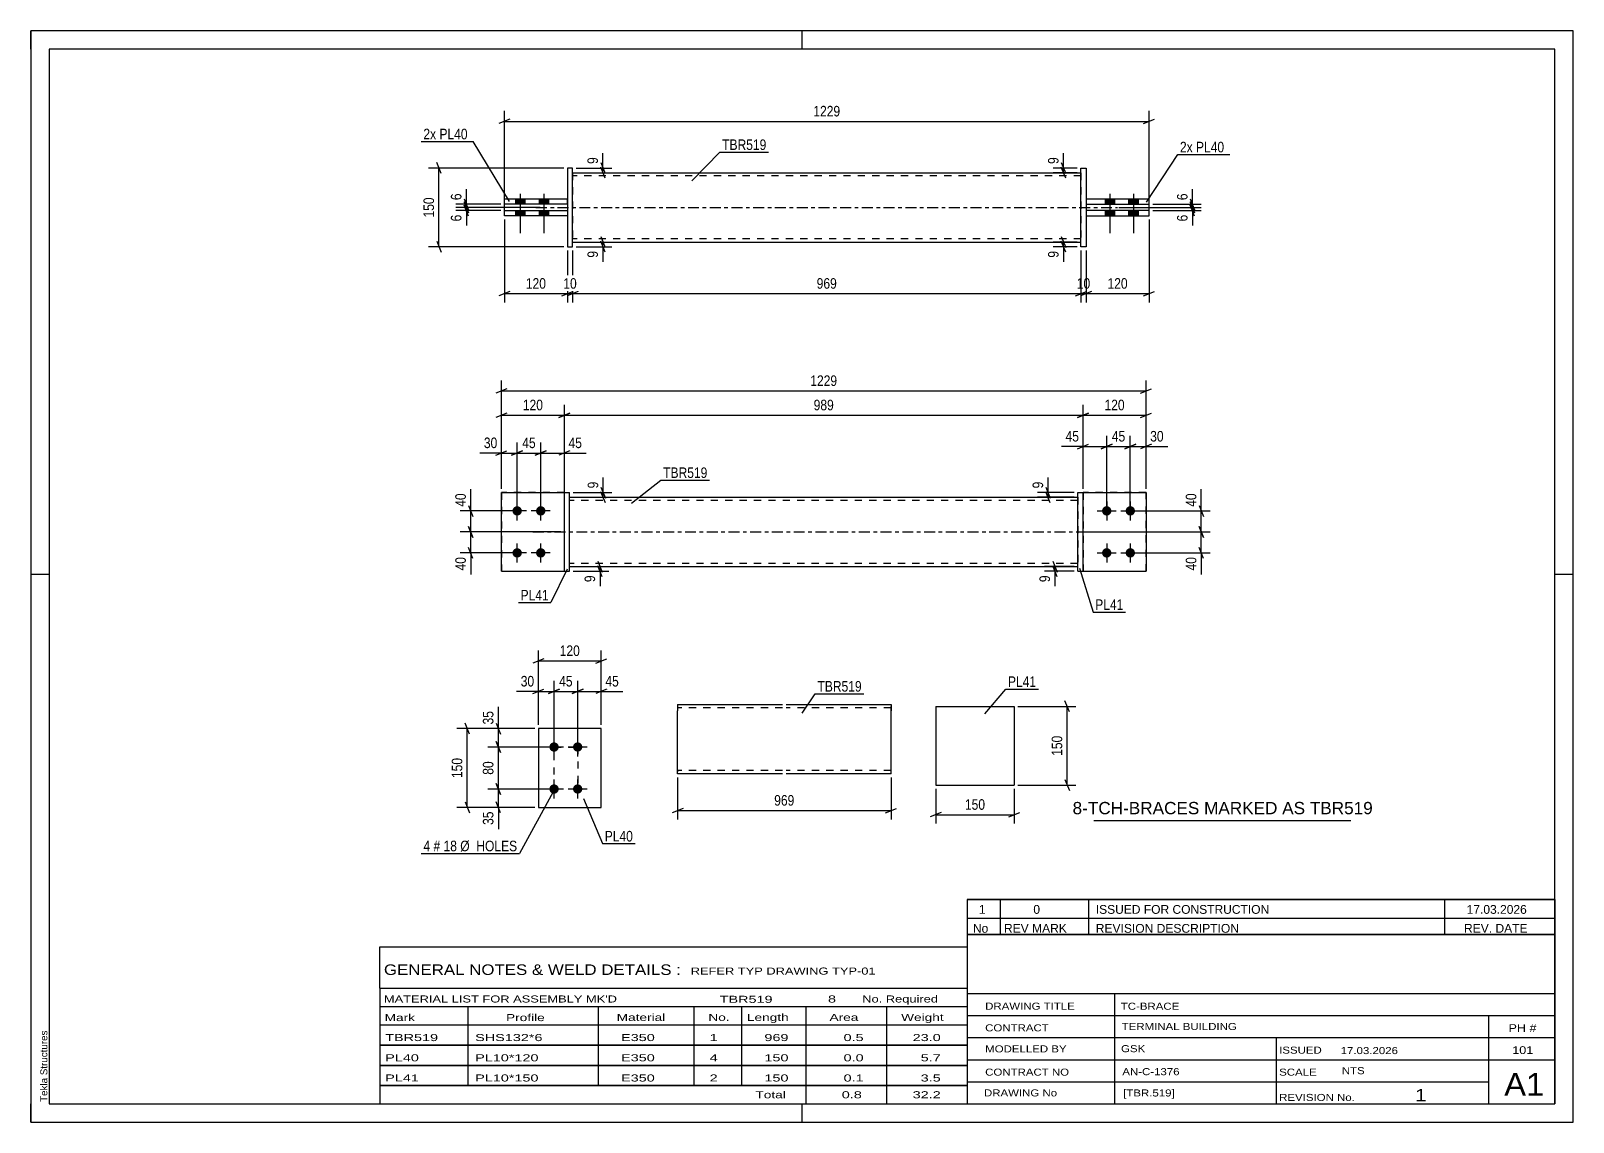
# Model space of a CAD drawing. Header units: millimetres. Extents: x 0 to 420, y 0 to 297.
import ezdxf

# ---------------------------------------------------------------- set-up
doc = ezdxf.new("R2010")
doc.units = ezdxf.units.MM
doc.linetypes.add('DXK_LINE_DOT2', pattern=[3.9198, 1.9599, -1.9599])
doc.linetypes.add('DXK_LINE_DOT3', pattern=[5.9187, 2.979, -0.9799, 0.9799, -0.9799])
doc.styles.add('Arial', font='arial.ttf', dxfattribs={"height": 0.2})
doc.styles.add('Arial Narrow', font='ARIALN.TTF', dxfattribs={"height": 0.2})

# ---------------------------------------------------------------- blocks, each defined once
blk = doc.blocks.new('Unknown-581632626-1163')
at = {"color": 5, "linetype": 'Continuous'}
for p, q in [((420, 297), (0, 297)), ((0, 297), (0, 0)), ((0, 292), (0, 297)), ((210, 292), (210, 297)), ((420, 0), (420, 297)), ((415, 292), (5, 292)), ((5, 292), (5, 5)), ((415, 5), (415, 292)), ((5, 149), (0, 149)), ((420, 149), (415, 149)), ((0, 0), (0, 5)), ((5, 5), (415, 5)), ((210, 0), (210, 5)), ((0, 0), (420, 0))]:
    blk.add_line(p, q, dxfattribs=at)
at = {"color": 174, "linetype": 'Continuous', "style": 'Arial'}
blk.add_text('Tekla Structures', height=1.9102, rotation=90, dxfattribs=at).set_placement((4.5, 5.5))
blk = doc.blocks.new('Part-581632626-1810 - 1791')
at = {"color": 2, "linetype": 'Continuous'}
for p, q in [((286.55, 171.35), (303.69, 171.35)), ((303.69, 171.35), (303.69, 149.92)), ((286.55, 149.92), (303.69, 149.92))]:
    blk.add_line(p, q, dxfattribs=at)
at = {"color": 7, "linetype": 'DXK_LINE_DOT2'}
blk.add_line((286.55, 171.35), (286.55, 149.92), dxfattribs=at)
blk = doc.blocks.new('Part-581632626-1798 - 1791')
at = {"color": 7, "linetype": 'DXK_LINE_DOT2'}
for p, q in [((303.69, 171.35), (286.55, 171.35)), ((286.55, 171.35), (286.55, 149.92)), ((303.69, 149.92), (303.69, 171.35)), ((286.55, 149.92), (303.69, 149.92))]:
    blk.add_line(p, q, dxfattribs=at)
blk = doc.blocks.new('Part-581632626-1815 - 1791')
at = {"color": 2, "linetype": 'Continuous'}
for p, q in [((145.29, 149.92), (145.29, 171.35)), ((145.29, 171.35), (146.72, 171.35)), ((146.72, 149.92), (146.72, 171.35)), ((145.29, 149.92), (146.72, 149.92))]:
    blk.add_line(p, q, dxfattribs=at)
blk = doc.blocks.new('Bolt-581632626-1799 - 1791')
at = {"linetype": 'Continuous'}
for points in [[(132.43, 165.07, -1), (132.43, 167.64, -1)], [(138.86, 165.07, -1), (138.86, 167.64, -1)], [(132.43, 153.64, -1), (132.43, 156.21, -1)], [(138.86, 153.64, -1), (138.86, 156.21, -1)]]:
    blk.add_hatch(color=1, dxfattribs=at).paths.add_polyline_path(points)
at = {"color": 1, "linetype": 'Continuous'}
for p, q in [((132.43, 163.78), (132.43, 168.92)), ((138.86, 163.78), (138.86, 168.92)), ((135.01, 166.35), (129.86, 166.35)), ((141.43, 166.35), (136.29, 166.35)), ((132.43, 152.35), (132.43, 157.5)), ((138.86, 152.35), (138.86, 157.5)), ((135.01, 154.92), (129.86, 154.92)), ((141.43, 154.92), (136.29, 154.92))]:
    blk.add_line(p, q, dxfattribs=at)
blk = doc.blocks.new('Bolt-581632626-1800 - 1791')
at = {"linetype": 'Continuous'}
for points in [[(292.98, 167.64, -1), (292.98, 165.07, -1)], [(299.41, 167.64, -1), (299.41, 165.07, -1)], [(292.98, 156.21, -1), (292.98, 153.64, -1)], [(299.41, 156.21, -1), (299.41, 153.64, -1)]]:
    blk.add_hatch(color=1, dxfattribs=at).paths.add_polyline_path(points)
at = {"color": 1, "linetype": 'Continuous'}
for p, q in [((292.98, 168.92), (292.98, 163.78)), ((299.41, 168.92), (299.41, 163.78)), ((290.41, 166.35), (295.55, 166.35)), ((296.84, 166.35), (301.98, 166.35)), ((292.98, 157.5), (292.98, 152.35)), ((299.41, 157.5), (299.41, 152.35)), ((290.41, 154.92), (295.55, 154.92)), ((296.84, 154.92), (301.98, 154.92))]:
    blk.add_line(p, q, dxfattribs=at)
blk = doc.blocks.new('Part-581632626-1805 - 1791')
at = {"color": 2, "linetype": 'Continuous'}
for p, q in [((146.72, 170.07), (285.12, 170.07)), ((146.72, 151.21), (285.12, 151.21))]:
    blk.add_line(p, q, dxfattribs=at)
at = {"color": 7, "linetype": 'DXK_LINE_DOT2'}
for p, q in [((146.72, 151.21), (146.72, 170.07)), ((285.12, 169.21), (146.72, 169.21)), ((285.12, 170.07), (285.12, 151.21)), ((285.12, 152.07), (146.72, 152.07))]:
    blk.add_line(p, q, dxfattribs=at)
at = {"color": 7, "linetype": 'DXK_LINE_DOT3'}
blk.add_line((136.72, 160.64), (295.12, 160.64), dxfattribs=at)
blk = doc.blocks.new('Part-581632626-1820 - 1791')
at = {"color": 7, "linetype": 'DXK_LINE_DOT2'}
for p, q in [((145.29, 171.35), (128.15, 171.35)), ((128.15, 171.35), (128.15, 149.92)), ((145.29, 149.92), (145.29, 171.35)), ((128.15, 149.92), (145.29, 149.92))]:
    blk.add_line(p, q, dxfattribs=at)
blk = doc.blocks.new('Part-581632626-1825 - 1791')
at = {"color": 2, "linetype": 'Continuous'}
for p, q in [((128.15, 149.92), (128.15, 171.35)), ((128.15, 171.35), (145.29, 171.35)), ((128.15, 149.92), (145.29, 149.92))]:
    blk.add_line(p, q, dxfattribs=at)
at = {"color": 7, "linetype": 'DXK_LINE_DOT2'}
blk.add_line((145.29, 149.92), (145.29, 171.35), dxfattribs=at)
blk = doc.blocks.new('Part-581632626-1830 - 1791')
at = {"color": 2, "linetype": 'Continuous'}
for p, q in [((285.12, 149.92), (285.12, 171.35)), ((285.12, 171.35), (286.55, 171.35)), ((286.55, 149.92), (286.55, 171.35)), ((285.12, 149.92), (286.55, 149.92))]:
    blk.add_line(p, q, dxfattribs=at)
blk = doc.blocks.new('Part-581632626-2156 - 2128')
at = {"color": 2, "linetype": 'Continuous'}
for p, q in [((147.54, 258.37), (285.95, 258.37)), ((147.54, 239.51), (285.95, 239.51))]:
    blk.add_line(p, q, dxfattribs=at)
at = {"color": 7, "linetype": 'DXK_LINE_DOT2'}
for p, q in [((147.54, 258.37), (147.54, 239.51)), ((285.95, 257.51), (147.54, 257.51)), ((285.95, 258.37), (285.95, 239.51)), ((285.95, 240.37), (147.54, 240.37))]:
    blk.add_line(p, q, dxfattribs=at)
at = {"color": 7, "linetype": 'DXK_LINE_DOT3'}
blk.add_line((137.54, 248.94), (295.95, 248.94), dxfattribs=at)
blk = doc.blocks.new('Part-581632626-2140 - 2128')
at = {"color": 2, "linetype": 'Continuous'}
for p, q in [((147.54, 259.66), (146.12, 259.66)), ((146.12, 259.66), (146.12, 238.23)), ((147.54, 238.23), (147.54, 259.66)), ((146.12, 238.23), (147.54, 238.23))]:
    blk.add_line(p, q, dxfattribs=at)
blk = doc.blocks.new('Part-581632626-2150 - 2128')
at = {"color": 2, "linetype": 'Continuous'}
for p, q in [((128.97, 248.08), (146.12, 248.08)), ((128.97, 246.65), (128.97, 248.08)), ((146.12, 248.08), (146.12, 246.65)), ((146.12, 246.65), (128.97, 246.65))]:
    blk.add_line(p, q, dxfattribs=at)
blk = doc.blocks.new('Part-581632626-2134 - 2128')
at = {"color": 2, "linetype": 'Continuous'}
for p, q in [((304.52, 248.08), (287.38, 248.08)), ((287.38, 248.08), (287.38, 246.66)), ((304.52, 246.66), (304.52, 248.08)), ((287.38, 246.66), (304.52, 246.66))]:
    blk.add_line(p, q, dxfattribs=at)
blk = doc.blocks.new('Part-581632626-2139 - 2128')
at = {"color": 2, "linetype": 'Continuous'}
for p, q in [((304.52, 251.23), (287.38, 251.23)), ((287.38, 251.23), (287.38, 249.8)), ((287.38, 249.8), (304.52, 249.8)), ((304.52, 249.8), (304.52, 251.23))]:
    blk.add_line(p, q, dxfattribs=at)
blk = doc.blocks.new('Part-581632626-2145 - 2128')
at = {"color": 2, "linetype": 'Continuous'}
for p, q in [((146.12, 251.23), (128.97, 251.23)), ((128.97, 249.8), (128.97, 251.23)), ((146.12, 249.8), (128.97, 249.8)), ((146.12, 249.8), (146.12, 251.23))]:
    blk.add_line(p, q, dxfattribs=at)
blk = doc.blocks.new('Part-581632626-2151 - 2128')
at = {"color": 2, "linetype": 'Continuous'}
for p, q in [((285.95, 238.23), (285.95, 259.66)), ((285.95, 259.66), (287.38, 259.66)), ((287.38, 259.66), (287.38, 238.23)), ((287.38, 238.23), (285.95, 238.23))]:
    blk.add_line(p, q, dxfattribs=at)
blk = doc.blocks.new('Bolt-581632626-2157 - 2128')
at = {"linetype": 'Continuous'}
for points in [[(295.09, 251.23), (292.52, 251.23), (292.52, 249.8), (295.09, 249.8)], [(295.09, 251.23), (292.52, 251.23), (292.52, 249.8), (295.09, 249.8)], [(295.09, 248.08), (292.52, 248.08), (292.52, 246.66), (295.09, 246.66)], [(295.09, 248.08), (292.52, 248.08), (292.52, 246.66), (295.09, 246.66)], [(301.52, 251.23), (298.95, 251.23), (298.95, 249.8), (301.52, 249.8)], [(301.52, 251.23), (298.95, 251.23), (298.95, 249.8), (301.52, 249.8)], [(301.52, 248.08), (298.95, 248.08), (298.95, 246.66), (301.52, 246.66)], [(301.52, 248.08), (298.95, 248.08), (298.95, 246.66), (301.52, 246.66)]]:
    blk.add_hatch(color=1, dxfattribs=at).paths.add_polyline_path(points)
at = {"color": 1, "linetype": 'Continuous'}
for p, q in [((293.8, 252.66), (293.8, 241.94)), ((293.8, 252.66), (293.8, 241.94)), ((300.23, 252.66), (300.23, 241.94)), ((300.23, 252.66), (300.23, 241.94)), ((292.52, 251.23), (292.52, 249.8)), ((292.52, 251.23), (292.52, 249.8)), ((292.52, 248.08), (292.52, 246.66)), ((292.52, 248.08), (292.52, 246.66)), ((295.09, 251.23), (295.09, 249.8)), ((295.09, 251.23), (295.09, 249.8)), ((295.09, 248.08), (295.09, 246.66)), ((295.09, 248.08), (295.09, 246.66)), ((298.95, 251.23), (298.95, 249.8)), ((298.95, 251.23), (298.95, 249.8)), ((298.95, 248.08), (298.95, 246.66)), ((298.95, 248.08), (298.95, 246.66)), ((301.52, 251.23), (301.52, 249.8)), ((301.52, 251.23), (301.52, 249.8)), ((301.52, 248.08), (301.52, 246.66)), ((301.52, 248.08), (301.52, 246.66))]:
    blk.add_line(p, q, dxfattribs=at)
blk = doc.blocks.new('Bolt-581632626-2158 - 2128')
at = {"linetype": 'Continuous'}
for points in [[(131.97, 249.8), (134.54, 249.8), (134.54, 251.23), (131.97, 251.23)], [(131.97, 249.8), (134.54, 249.8), (134.54, 251.23), (131.97, 251.23)], [(131.97, 246.65), (134.54, 246.65), (134.54, 248.08), (131.97, 248.08)], [(131.97, 246.65), (134.54, 246.65), (134.54, 248.08), (131.97, 248.08)], [(138.4, 249.8), (140.97, 249.8), (140.97, 251.23), (138.4, 251.23)], [(138.4, 249.8), (140.97, 249.8), (140.97, 251.23), (138.4, 251.23)], [(138.4, 246.65), (140.97, 246.65), (140.97, 248.08), (138.4, 248.08)], [(138.4, 246.65), (140.97, 246.65), (140.97, 248.08), (138.4, 248.08)]]:
    blk.add_hatch(color=1, dxfattribs=at).paths.add_polyline_path(points)
at = {"color": 1, "linetype": 'Continuous'}
for p, q in [((133.26, 252.65), (133.26, 241.94)), ((133.26, 252.65), (133.26, 241.94)), ((139.69, 252.65), (139.69, 241.94)), ((139.69, 252.65), (139.69, 241.94)), ((131.97, 251.23), (131.97, 249.8)), ((131.97, 251.23), (131.97, 249.8)), ((131.97, 248.08), (131.97, 246.65)), ((131.97, 248.08), (131.97, 246.65)), ((134.54, 251.23), (134.54, 249.8)), ((134.54, 251.23), (134.54, 249.8)), ((134.54, 248.08), (134.54, 246.65)), ((134.54, 248.08), (134.54, 246.65)), ((138.4, 251.23), (138.4, 249.8)), ((138.4, 251.23), (138.4, 249.8)), ((138.4, 248.08), (138.4, 246.65)), ((138.4, 248.08), (138.4, 246.65)), ((140.97, 251.23), (140.97, 249.8)), ((140.97, 251.23), (140.97, 249.8)), ((140.97, 248.08), (140.97, 246.65)), ((140.97, 248.08), (140.97, 246.65))]:
    blk.add_line(p, q, dxfattribs=at)
blk = doc.blocks.new('Bolt-581632626-1444 - 1410')
at = {"linetype": 'Continuous'}
for points in [[(142.48, 100.81, -1), (142.48, 103.38, -1)], [(148.91, 100.81, -1), (148.91, 103.38, -1)], [(142.48, 89.38, -1), (142.48, 91.95, -1)], [(148.91, 89.38, -1), (148.91, 91.95, -1)]]:
    blk.add_hatch(color=1, dxfattribs=at).paths.add_polyline_path(points)
at = {"color": 1, "linetype": 'Continuous'}
for p, q in [((145.05, 102.09), (139.91, 102.09)), ((142.48, 99.52), (142.48, 104.66)), ((151.48, 102.09), (146.34, 102.09)), ((148.91, 99.52), (148.91, 104.66)), ((142.48, 88.09), (142.48, 93.24)), ((148.91, 88.09), (148.91, 93.24)), ((145.05, 90.66), (139.91, 90.66)), ((151.48, 90.66), (146.34, 90.66))]:
    blk.add_line(p, q, dxfattribs=at)
blk = doc.blocks.new('Part-581632626-1459 - 1410')
at = {"color": 2, "linetype": 'Continuous'}
for p, q in [((155.34, 107.09), (138.2, 107.09)), ((138.2, 107.09), (138.2, 85.66)), ((155.34, 85.66), (155.34, 107.09)), ((138.2, 85.66), (155.34, 85.66))]:
    blk.add_line(p, q, dxfattribs=at)
blk = doc.blocks.new('Part-581632626-1390 - 1374')
at = {"color": 2, "linetype": 'Continuous'}
for p, q in [((246.4, 113.15), (246.4, 91.72)), ((246.4, 113.15), (267.82, 113.15)), ((267.82, 113.15), (267.82, 91.72)), ((246.4, 91.72), (267.82, 91.72))]:
    blk.add_line(p, q, dxfattribs=at)
blk = doc.blocks.new('Part-581632626-1273 - 1255')
at = {"color": 2, "linetype": 'Continuous'}
for p, q in [((176.1, 113.66), (176.1, 111.95)), ((176.1, 113.66), (204.67, 113.66)), ((205.67, 113.66), (234.24, 113.66)), ((234.24, 113.66), (234.24, 113.53)), ((234.24, 113.53), (234.24, 111.95)), ((176.1, 95.86), (176.1, 111.95)), ((234.24, 94.8), (234.24, 111.95)), ((176.1, 94.93), (176.1, 95.86)), ((176.1, 94.8), (176.1, 94.93)), ((204.67, 94.8), (176.1, 94.8)), ((234.24, 94.8), (205.67, 94.8))]:
    blk.add_line(p, q, dxfattribs=at)
at = {"color": 7, "linetype": 'DXK_LINE_DOT2'}
for p, q in [((204.67, 112.8), (176.1, 112.8)), ((234.24, 112.8), (205.67, 112.8)), ((234.24, 111.95), (234.24, 113.16)), ((176.1, 95.86), (176.1, 95.3)), ((176.1, 95.66), (176.1, 95.72)), ((204.67, 95.66), (176.1, 95.66)), ((234.24, 95.66), (205.67, 95.66)), ((234.24, 95.66), (234.24, 95.72))]:
    blk.add_line(p, q, dxfattribs=at)
blk = doc.blocks.new('Rectangle-581632626-1568 - 1410')
at = {"color": 1, "linetype": 'DXK_LINE_DOT2'}
blk.add_lwpolyline([(142.48, 102.09), (148.91, 102.09), (148.91, 90.66), (142.48, 90.66), (142.48, 102.09)], close=True, dxfattribs=at)
blk = doc.blocks.new('StraightDimension-581632626-1869 - 1791')
at = {"color": 7, "linetype": 'Continuous'}
for p, q in [((144.29, 160.64), (116.95, 160.64)), ((119.2, 162.14), (120.4, 159.14)), ((119.8, 154.92), (119.8, 160.64)), ((120.4, 153.42), (119.2, 156.42)), ((131.43, 154.92), (116.95, 154.92))]:
    blk.add_line(p, q, dxfattribs=at)
at = {"color": 0}
blk.add_wipeout([(119.05, 154.4), (114.85, 154.4), (114.85, 149.54), (119.05, 149.54)], dxfattribs=at)
at = {"color": 7, "linetype": 'Continuous'}
blk.add_line((119.8, 154.92), (119.8, 149.02), dxfattribs=at)
blk.add_line((119.8, 154.92), (119.8, 149.02), dxfattribs=at)
at = {"color": 3, "style": 'Arial Narrow'}
blk.add_text('40', height=2.863, rotation=90.0002, dxfattribs=at).set_placement((118.45, 150.14))
blk = doc.blocks.new('StraightDimension-581632626-2059 - 1791')
at = {"color": 7, "linetype": 'Continuous'}
for p, q in [((292.98, 167.35), (292.98, 186.74)), ((299.41, 167.35), (299.41, 186.74)), ((291.48, 183.29), (294.48, 184.49)), ((292.98, 183.89), (299.41, 183.89)), ((300.91, 184.49), (297.91, 183.29))]:
    blk.add_line(p, q, dxfattribs=at)
at = {"color": 0}
blk.add_wipeout([(298.62, 184.64), (298.62, 188.84), (293.77, 188.84), (293.77, 184.64)], dxfattribs=at)
at = {"color": 3, "style": 'Arial Narrow'}
blk.add_text('45', height=2.863, dxfattribs=at).set_placement((294.37, 185.24))
blk = doc.blocks.new('StraightDimension-581632626-2089 - 1791')
at = {"color": 7, "linetype": 'Continuous'}
for p, q in [((155.25, 172.85), (156.45, 169.85)), ((147.72, 171.35), (158.25, 171.35)), ((147.72, 170.07), (158.25, 170.07)), ((156.45, 168.57), (155.25, 171.57)), ((155.85, 170.07), (155.85, 171.35))]:
    blk.add_line(p, q, dxfattribs=at)
at = {"color": 0}
blk.add_wipeout([(155.1, 174.91), (150.9, 174.91), (150.9, 171.88), (155.1, 171.88)], dxfattribs=at)
at = {"color": 7, "linetype": 'Continuous'}
blk.add_line((155.85, 171.35), (155.85, 175.43), dxfattribs=at)
blk.add_line((155.85, 171.35), (155.85, 175.43), dxfattribs=at)
at = {"color": 3, "style": 'Arial Narrow'}
blk.add_text('9', height=2.86, rotation=90.0002, dxfattribs=at).set_placement((154.5, 172.48))
blk = doc.blocks.new('StraightDimension-581632626-1842 - 1791')
at = {"color": 7, "linetype": 'Continuous'}
for p, q in [((276.4, 172.85), (277.6, 169.85)), ((284.12, 171.35), (274.15, 171.35)), ((284.12, 170.07), (274.15, 170.07)), ((277.6, 168.57), (276.4, 171.57)), ((277, 170.07), (277, 171.35))]:
    blk.add_line(p, q, dxfattribs=at)
at = {"color": 0}
blk.add_wipeout([(276.25, 174.91), (272.05, 174.91), (272.05, 171.88), (276.25, 171.88)], dxfattribs=at)
at = {"color": 7, "linetype": 'Continuous'}
blk.add_line((277, 171.35), (277, 175.43), dxfattribs=at)
blk.add_line((277, 171.35), (277, 175.43), dxfattribs=at)
at = {"color": 3, "style": 'Arial Narrow'}
blk.add_text('9', height=2.86, rotation=90.0002, dxfattribs=at).set_placement((275.65, 172.48))
blk = doc.blocks.new('StraightDimension-581632626-2043 - 1791')
at = {"color": 7, "linetype": 'Continuous'}
for p, q in [((286.55, 172.35), (286.55, 186.74)), ((292.98, 167.35), (292.98, 186.74)), ((285.05, 183.29), (288.05, 184.49)), ((286.55, 183.89), (292.98, 183.89)), ((294.48, 184.49), (291.48, 183.29))]:
    blk.add_line(p, q, dxfattribs=at)
at = {"color": 0}
blk.add_wipeout([(286.03, 184.64), (286.03, 188.84), (281.17, 188.84), (281.17, 184.64)], dxfattribs=at)
at = {"color": 7, "linetype": 'Continuous'}
blk.add_line((286.55, 183.89), (280.64, 183.89), dxfattribs=at)
blk.add_line((286.55, 183.89), (280.64, 183.89), dxfattribs=at)
at = {"color": 3, "style": 'Arial Narrow'}
blk.add_text('45', height=2.863, dxfattribs=at).set_placement((281.77, 185.24))
blk = doc.blocks.new('StraightDimension-581632626-1851 - 1791')
at = {"color": 7, "linetype": 'Continuous'}
for p, q in [((284.12, 151.21), (276.02, 151.21)), ((278.27, 152.71), (279.47, 149.71)), ((279.47, 148.42), (278.27, 151.42)), ((278.87, 149.92), (278.87, 151.21)), ((284.12, 149.92), (276.02, 149.92))]:
    blk.add_line(p, q, dxfattribs=at)
at = {"color": 0}
blk.add_wipeout([(278.12, 149.4), (273.92, 149.4), (273.92, 146.37), (278.12, 146.37)], dxfattribs=at)
at = {"color": 7, "linetype": 'Continuous'}
blk.add_line((278.87, 149.92), (278.87, 145.85), dxfattribs=at)
blk.add_line((278.87, 149.92), (278.87, 145.85), dxfattribs=at)
at = {"color": 3, "style": 'Arial Narrow'}
blk.add_text('9', height=2.86, rotation=90.0002, dxfattribs=at).set_placement((277.52, 146.97))
blk = doc.blocks.new('StraightDimension-581632626-1924 - 1791')
at = {"color": 7, "linetype": 'Continuous'}
for p, q in [((132.43, 167.35), (132.43, 184.95)), ((138.86, 167.35), (138.86, 184.95)), ((130.93, 181.5), (133.93, 182.7)), ((132.43, 182.1), (138.86, 182.1)), ((140.36, 182.7), (137.36, 181.5))]:
    blk.add_line(p, q, dxfattribs=at)
at = {"color": 0}
blk.add_wipeout([(138.08, 182.85), (138.08, 187.05), (133.22, 187.05), (133.22, 182.85)], dxfattribs=at)
at = {"color": 3, "style": 'Arial Narrow'}
blk.add_text('45', height=2.863, dxfattribs=at).set_placement((133.82, 183.45))
blk = doc.blocks.new('StraightDimension-581632626-1860 - 1791')
at = {"color": 7, "linetype": 'Continuous'}
for p, q in [((147.72, 151.21), (157.4, 151.21)), ((154.4, 152.71), (155.6, 149.71)), ((155.6, 148.42), (154.4, 151.42)), ((155, 149.92), (155, 151.21)), ((147.72, 149.92), (157.4, 149.92))]:
    blk.add_line(p, q, dxfattribs=at)
at = {"color": 0}
blk.add_wipeout([(154.25, 149.4), (150.05, 149.4), (150.05, 146.37), (154.25, 146.37)], dxfattribs=at)
at = {"color": 7, "linetype": 'Continuous'}
blk.add_line((155, 149.92), (155, 145.85), dxfattribs=at)
blk.add_line((155, 149.92), (155, 145.85), dxfattribs=at)
at = {"color": 3, "style": 'Arial Narrow'}
blk.add_text('9', height=2.86, rotation=90.0002, dxfattribs=at).set_placement((153.65, 146.97))
blk = doc.blocks.new('StraightDimension-581632626-1878 - 1791')
at = {"color": 7, "linetype": 'Continuous'}
for p, q in [((131.43, 166.35), (116.95, 166.35)), ((119.2, 167.85), (120.4, 164.85)), ((119.8, 160.64), (119.8, 166.35)), ((144.29, 160.64), (116.95, 160.64)), ((120.4, 159.14), (119.2, 162.14))]:
    blk.add_line(p, q, dxfattribs=at)
at = {"color": 0}
blk.add_wipeout([(119.05, 171.73), (114.85, 171.73), (114.85, 166.88), (119.05, 166.88)], dxfattribs=at)
at = {"color": 7, "linetype": 'Continuous'}
blk.add_line((119.8, 166.35), (119.8, 172.26), dxfattribs=at)
blk.add_line((119.8, 166.35), (119.8, 172.26), dxfattribs=at)
at = {"color": 3, "style": 'Arial Narrow'}
blk.add_text('40', height=2.863, rotation=90.0002, dxfattribs=at).set_placement((118.45, 167.48))
blk = doc.blocks.new('StraightDimension-581632626-1908 - 1791')
at = {"color": 7, "linetype": 'Continuous'}
for p, q in [((138.86, 167.35), (138.86, 184.95)), ((145.29, 172.35), (145.29, 184.95)), ((137.36, 181.5), (140.36, 182.7)), ((138.86, 182.1), (145.29, 182.1)), ((146.79, 182.7), (143.79, 181.5))]:
    blk.add_line(p, q, dxfattribs=at)
at = {"color": 0}
blk.add_wipeout([(150.67, 182.85), (150.67, 187.05), (145.82, 187.05), (145.82, 182.85)], dxfattribs=at)
at = {"color": 7, "linetype": 'Continuous'}
blk.add_line((145.29, 182.1), (151.2, 182.1), dxfattribs=at)
blk.add_line((145.29, 182.1), (151.2, 182.1), dxfattribs=at)
at = {"color": 3, "style": 'Arial Narrow'}
blk.add_text('45', height=2.863, dxfattribs=at).set_placement((146.42, 183.45))
blk = doc.blocks.new('StraightDimension-581632626-1937 - 1791')
at = {"color": 7, "linetype": 'Continuous'}
for p, q in [((128.15, 172.35), (128.15, 184.95)), ((132.43, 167.35), (132.43, 184.95)), ((126.65, 181.5), (129.65, 182.7)), ((128.15, 182.1), (132.43, 182.1)), ((133.93, 182.7), (130.93, 181.5))]:
    blk.add_line(p, q, dxfattribs=at)
at = {"color": 0}
blk.add_wipeout([(127.62, 182.85), (127.62, 187.05), (122.77, 187.05), (122.77, 182.85)], dxfattribs=at)
at = {"color": 7, "linetype": 'Continuous'}
blk.add_line((128.15, 182.1), (122.24, 182.1), dxfattribs=at)
blk.add_line((128.15, 182.1), (122.24, 182.1), dxfattribs=at)
at = {"color": 3, "style": 'Arial Narrow'}
blk.add_text('30', height=2.863, dxfattribs=at).set_placement((123.37, 183.45))
blk = doc.blocks.new('StraightDimension-581632626-2004 - 1791')
at = {"color": 7, "linetype": 'Continuous'}
for p, q in [((300.41, 166.35), (321.13, 166.35)), ((318.13, 167.85), (319.33, 164.85)), ((318.73, 160.64), (318.73, 166.35)), ((287.55, 160.64), (321.13, 160.64)), ((319.33, 159.14), (318.13, 162.14))]:
    blk.add_line(p, q, dxfattribs=at)
at = {"color": 0}
blk.add_wipeout([(317.98, 171.73), (313.78, 171.73), (313.78, 166.88), (317.98, 166.88)], dxfattribs=at)
at = {"color": 7, "linetype": 'Continuous'}
blk.add_line((318.73, 166.35), (318.73, 172.26), dxfattribs=at)
blk.add_line((318.73, 166.35), (318.73, 172.26), dxfattribs=at)
at = {"color": 3, "style": 'Arial Narrow'}
blk.add_text('40', height=2.863, rotation=90.0002, dxfattribs=at).set_placement((317.38, 167.48))
blk = doc.blocks.new('StraightDimension-581632626-2072 - 1791')
at = {"color": 7, "linetype": 'Continuous'}
for p, q in [((299.41, 167.35), (299.41, 186.74)), ((303.69, 172.35), (303.69, 186.74)), ((297.91, 183.29), (300.91, 184.49)), ((299.41, 183.89), (303.69, 183.89)), ((305.19, 184.49), (302.19, 183.29))]:
    blk.add_line(p, q, dxfattribs=at)
at = {"color": 0}
blk.add_wipeout([(309.07, 184.64), (309.07, 188.84), (304.22, 188.84), (304.22, 184.64)], dxfattribs=at)
at = {"color": 7, "linetype": 'Continuous'}
blk.add_line((303.69, 183.89), (309.6, 183.89), dxfattribs=at)
blk.add_line((303.69, 183.89), (309.6, 183.89), dxfattribs=at)
at = {"color": 3, "style": 'Arial Narrow'}
blk.add_text('30', height=2.863, dxfattribs=at).set_placement((304.82, 185.24))
blk = doc.blocks.new('StraightDimension-581632626-2013 - 1791')
at = {"color": 7, "linetype": 'Continuous'}
for p, q in [((287.55, 160.64), (321.13, 160.64)), ((318.13, 162.14), (319.33, 159.14)), ((318.73, 154.92), (318.73, 160.64)), ((319.33, 153.42), (318.13, 156.42)), ((300.41, 154.92), (321.13, 154.92))]:
    blk.add_line(p, q, dxfattribs=at)
at = {"color": 0}
blk.add_wipeout([(317.98, 154.4), (313.78, 154.4), (313.78, 149.54), (317.98, 149.54)], dxfattribs=at)
at = {"color": 7, "linetype": 'Continuous'}
blk.add_line((318.73, 154.92), (318.73, 149.02), dxfattribs=at)
blk.add_line((318.73, 154.92), (318.73, 149.02), dxfattribs=at)
at = {"color": 3, "style": 'Arial Narrow'}
blk.add_text('40', height=2.863, rotation=90.0002, dxfattribs=at).set_placement((317.38, 150.14))
blk = doc.blocks.new('StraightDimension-581632626-2023 - 1791')
at = {"color": 7, "linetype": 'Continuous'}
for p, q in [((128.15, 172.35), (128.15, 201.86)), ((303.69, 172.35), (303.69, 201.86)), ((129.65, 199.61), (126.65, 198.41)), ((128.15, 199.01), (303.69, 199.01)), ((302.19, 198.41), (305.19, 199.61))]:
    blk.add_line(p, q, dxfattribs=at)
at = {"color": 0}
blk.add_wipeout([(220.18, 199.76), (220.18, 203.96), (211.66, 203.96), (211.66, 199.76)], dxfattribs=at)
at = {"color": 3, "style": 'Arial Narrow'}
blk.add_text('1229', height=2.863, dxfattribs=at).set_placement((212.26, 200.36))
blk = doc.blocks.new('StraightDimension-581632626-3384 - 1791')
at = {"color": 7, "linetype": 'Continuous'}
for p, q in [((286.55, 172.35), (286.55, 195.24)), ((303.69, 172.35), (303.69, 195.24)), ((288.05, 192.99), (285.05, 191.79)), ((286.55, 192.39), (303.69, 192.39)), ((302.19, 191.79), (305.19, 192.99))]:
    blk.add_line(p, q, dxfattribs=at)
at = {"color": 0}
blk.add_wipeout([(298.46, 193.14), (298.46, 197.34), (291.78, 197.34), (291.78, 193.14)], dxfattribs=at)
at = {"color": 3, "style": 'Arial Narrow'}
blk.add_text('120', height=2.863, dxfattribs=at).set_placement((292.38, 193.74))
blk = doc.blocks.new('StraightDimension-581632626-3385 - 1791')
at = {"color": 7, "linetype": 'Continuous'}
for p, q in [((145.29, 161.64), (145.29, 195.24)), ((286.55, 172.35), (286.55, 195.24)), ((146.79, 192.99), (143.79, 191.79)), ((145.29, 192.39), (286.55, 192.39)), ((285.05, 191.79), (288.05, 192.99))]:
    blk.add_line(p, q, dxfattribs=at)
at = {"color": 0}
blk.add_wipeout([(219.26, 193.14), (219.26, 197.34), (212.58, 197.34), (212.58, 193.14)], dxfattribs=at)
at = {"color": 3, "style": 'Arial Narrow'}
blk.add_text('989', height=2.863, dxfattribs=at).set_placement((213.18, 193.74))
blk = doc.blocks.new('StraightDimension-581632626-3386 - 1791')
at = {"color": 7, "linetype": 'Continuous'}
for p, q in [((128.15, 172.35), (128.15, 195.24)), ((145.29, 161.64), (145.29, 195.24)), ((129.65, 192.99), (126.65, 191.79)), ((128.15, 192.39), (145.29, 192.39)), ((143.79, 191.79), (146.79, 192.99))]:
    blk.add_line(p, q, dxfattribs=at)
at = {"color": 0}
blk.add_wipeout([(140.06, 193.14), (140.06, 197.34), (133.38, 197.34), (133.38, 193.14)], dxfattribs=at)
at = {"color": 3, "style": 'Arial Narrow'}
blk.add_text('120', height=2.863, dxfattribs=at).set_placement((133.98, 193.74))
blk = doc.blocks.new('StraightDimension-581632626-2214 - 2128')
at = {"color": 7, "linetype": 'Continuous'}
for p, q in [((155.18, 261.16), (156.38, 258.16)), ((148.54, 259.66), (158.18, 259.66)), ((148.54, 258.37), (158.18, 258.37)), ((156.38, 256.87), (155.18, 259.87)), ((155.78, 258.37), (155.78, 259.66))]:
    blk.add_line(p, q, dxfattribs=at)
at = {"color": 0}
blk.add_wipeout([(155.03, 263.21), (150.83, 263.21), (150.83, 260.18), (155.03, 260.18)], dxfattribs=at)
at = {"color": 7, "linetype": 'Continuous'}
blk.add_line((155.78, 259.66), (155.78, 263.73), dxfattribs=at)
blk.add_line((155.78, 259.66), (155.78, 263.73), dxfattribs=at)
at = {"color": 3, "style": 'Arial Narrow'}
blk.add_text('9', height=2.86, rotation=90.0002, dxfattribs=at).set_placement((154.43, 260.78))
blk = doc.blocks.new('StraightDimension-581632626-3452 - 2128')
at = {"color": 7, "linetype": 'Continuous'}
for p, q in [((285.95, 237.23), (285.95, 223.08)), ((287.38, 237.23), (287.38, 223.08)), ((284.45, 224.88), (287.45, 226.08)), ((288.88, 226.08), (285.88, 224.88)), ((285.95, 225.48), (287.38, 225.48))]:
    blk.add_line(p, q, dxfattribs=at)
at = {"color": 0}
blk.add_wipeout([(289.09, 226.23), (289.09, 230.43), (284.23, 230.43), (284.23, 226.23)], dxfattribs=at)
at = {"color": 3, "style": 'Arial Narrow'}
blk.add_text('10', height=2.863, dxfattribs=at).set_placement((284.83, 226.83))
blk = doc.blocks.new('StraightDimension-581632626-3455 - 2128')
at = {"color": 7, "linetype": 'Continuous'}
for p, q in [((128.97, 245.65), (128.97, 223.08)), ((146.12, 237.23), (146.12, 223.08)), ((130.47, 226.08), (127.47, 224.88)), ((128.97, 225.48), (146.12, 225.48)), ((144.62, 224.88), (147.62, 226.08))]:
    blk.add_line(p, q, dxfattribs=at)
at = {"color": 0}
blk.add_wipeout([(140.89, 226.23), (140.89, 230.43), (134.2, 230.43), (134.2, 226.23)], dxfattribs=at)
at = {"color": 3, "style": 'Arial Narrow'}
blk.add_text('120', height=2.863, dxfattribs=at).set_placement((134.8, 226.83))
blk = doc.blocks.new('StraightDimension-581632626-2162 - 2128')
at = {"color": 7, "linetype": 'Continuous'}
for p, q in [((127.97, 249.8), (115.75, 249.8)), ((138.69, 248.94), (115.75, 248.94)), ((118, 251.3), (119.2, 248.3)), ((119.2, 247.44), (118, 250.44)), ((118.6, 248.94), (118.6, 249.8))]:
    blk.add_line(p, q, dxfattribs=at)
at = {"color": 0}
blk.add_wipeout([(117.85, 253.35), (113.65, 253.35), (113.65, 250.32), (117.85, 250.32)], dxfattribs=at)
at = {"color": 7, "linetype": 'Continuous'}
blk.add_line((118.6, 249.8), (118.6, 253.88), dxfattribs=at)
blk.add_line((118.6, 249.8), (118.6, 253.88), dxfattribs=at)
at = {"color": 3, "style": 'Arial Narrow'}
blk.add_text('6', height=2.86, rotation=90.0002, dxfattribs=at).set_placement((117.25, 250.92))
blk = doc.blocks.new('StraightDimension-581632626-2174 - 2128')
at = {"color": 7, "linetype": 'Continuous'}
for p, q in [((138.69, 248.94), (115.75, 248.94)), ((127.97, 248.08), (115.75, 248.08)), ((118, 250.44), (119.2, 247.44)), ((119.2, 246.58), (118, 249.58)), ((118.6, 248.08), (118.6, 248.94))]:
    blk.add_line(p, q, dxfattribs=at)
at = {"color": 0}
blk.add_wipeout([(117.85, 247.56), (113.65, 247.56), (113.65, 244.53), (117.85, 244.53)], dxfattribs=at)
at = {"color": 7, "linetype": 'Continuous'}
blk.add_line((118.6, 248.08), (118.6, 244.01), dxfattribs=at)
blk.add_line((118.6, 248.08), (118.6, 244.01), dxfattribs=at)
at = {"color": 3, "style": 'Arial Narrow'}
blk.add_text('6', height=2.86, rotation=90.0002, dxfattribs=at).set_placement((117.25, 245.13))
blk = doc.blocks.new('StraightDimension-581632626-2185 - 2128')
at = {"color": 7, "linetype": 'Continuous'}
for p, q in [((280.61, 261.16), (281.81, 258.16)), ((284.95, 259.66), (278.36, 259.66)), ((284.95, 258.37), (278.36, 258.37)), ((281.81, 256.87), (280.61, 259.87)), ((281.21, 258.37), (281.21, 259.66))]:
    blk.add_line(p, q, dxfattribs=at)
at = {"color": 0}
blk.add_wipeout([(280.46, 263.21), (276.26, 263.21), (276.26, 260.18), (280.46, 260.18)], dxfattribs=at)
at = {"color": 7, "linetype": 'Continuous'}
blk.add_line((281.21, 259.66), (281.21, 263.73), dxfattribs=at)
blk.add_line((281.21, 259.66), (281.21, 263.73), dxfattribs=at)
at = {"color": 3, "style": 'Arial Narrow'}
blk.add_text('9', height=2.86, rotation=90.0002, dxfattribs=at).set_placement((279.86, 260.78))
blk = doc.blocks.new('StraightDimension-581632626-2196 - 2128')
at = {"color": 7, "linetype": 'Continuous'}
for p, q in [((296.25, 248.94), (318.73, 248.94)), ((305.52, 249.8), (318.73, 249.8)), ((315.73, 251.3), (316.93, 248.3)), ((316.93, 247.44), (315.73, 250.44)), ((316.33, 248.94), (316.33, 249.8))]:
    blk.add_line(p, q, dxfattribs=at)
at = {"color": 0}
blk.add_wipeout([(315.58, 253.35), (311.38, 253.35), (311.38, 250.32), (315.58, 250.32)], dxfattribs=at)
at = {"color": 7, "linetype": 'Continuous'}
blk.add_line((316.33, 249.8), (316.33, 253.88), dxfattribs=at)
blk.add_line((316.33, 249.8), (316.33, 253.88), dxfattribs=at)
at = {"color": 3, "style": 'Arial Narrow'}
blk.add_text('6', height=2.86, rotation=90.0002, dxfattribs=at).set_placement((314.98, 250.92))
blk = doc.blocks.new('StraightDimension-581632626-2205 - 2128')
at = {"color": 7, "linetype": 'Continuous'}
for p, q in [((296.25, 248.94), (318.73, 248.94)), ((305.52, 248.08), (318.73, 248.08)), ((315.73, 250.44), (316.93, 247.44)), ((316.93, 246.58), (315.73, 249.58)), ((316.33, 248.08), (316.33, 248.94))]:
    blk.add_line(p, q, dxfattribs=at)
at = {"color": 0}
blk.add_wipeout([(315.58, 247.56), (311.38, 247.56), (311.38, 244.53), (315.58, 244.53)], dxfattribs=at)
at = {"color": 7, "linetype": 'Continuous'}
blk.add_line((316.33, 248.08), (316.33, 244.01), dxfattribs=at)
blk.add_line((316.33, 248.08), (316.33, 244.01), dxfattribs=at)
at = {"color": 3, "style": 'Arial Narrow'}
blk.add_text('6', height=2.86, rotation=90.0002, dxfattribs=at).set_placement((314.98, 245.13))
blk = doc.blocks.new('StraightDimension-581632626-2225 - 2128')
at = {"color": 7, "linetype": 'Continuous'}
for p, q in [((284.95, 239.51), (278.36, 239.51)), ((280.61, 241.01), (281.81, 238.01)), ((281.81, 236.73), (280.61, 239.73)), ((281.21, 238.23), (281.21, 239.51)), ((284.95, 238.23), (278.36, 238.23))]:
    blk.add_line(p, q, dxfattribs=at)
at = {"color": 0}
blk.add_wipeout([(280.46, 237.7), (276.26, 237.7), (276.26, 234.67), (280.46, 234.67)], dxfattribs=at)
at = {"color": 7, "linetype": 'Continuous'}
blk.add_line((281.21, 238.23), (281.21, 234.15), dxfattribs=at)
blk.add_line((281.21, 238.23), (281.21, 234.15), dxfattribs=at)
at = {"color": 3, "style": 'Arial Narrow'}
blk.add_text('9', height=2.86, rotation=90.0002, dxfattribs=at).set_placement((279.86, 235.27))
blk = doc.blocks.new('StraightDimension-581632626-2282 - 2128')
at = {"color": 7, "linetype": 'Continuous'}
for p, q in [((128.97, 247.65), (128.97, 275.22)), ((304.52, 247.66), (304.52, 275.22)), ((130.47, 272.97), (127.47, 271.77)), ((128.97, 272.37), (304.52, 272.37)), ((303.02, 271.77), (306.02, 272.97))]:
    blk.add_line(p, q, dxfattribs=at)
at = {"color": 0}
blk.add_wipeout([(221, 273.12), (221, 277.32), (212.49, 277.32), (212.49, 273.12)], dxfattribs=at)
at = {"color": 3, "style": 'Arial Narrow'}
blk.add_text('1229', height=2.863, dxfattribs=at).set_placement((213.09, 273.72))
blk = doc.blocks.new('StraightDimension-581632626-2293 - 2128')
at = {"color": 7, "linetype": 'Continuous'}
for p, q in [((111.74, 258.16), (110.54, 261.16)), ((145.12, 259.66), (108.29, 259.66)), ((111.14, 238.23), (111.14, 259.66)), ((110.54, 239.73), (111.74, 236.73)), ((145.12, 238.23), (108.29, 238.23))]:
    blk.add_line(p, q, dxfattribs=at)
at = {"color": 0}
blk.add_wipeout([(110.39, 252.28), (106.19, 252.28), (106.19, 245.6), (110.39, 245.6)], dxfattribs=at)
at = {"color": 3, "style": 'Arial Narrow'}
blk.add_text('150', height=2.863, rotation=90.0002, dxfattribs=at).set_placement((109.79, 246.2))
blk = doc.blocks.new('StraightDimension-581632626-2304 - 2128')
at = {"color": 7, "linetype": 'Continuous'}
for p, q in [((148.54, 239.51), (158.18, 239.51)), ((155.18, 241.01), (156.38, 238.01)), ((156.38, 236.73), (155.18, 239.73)), ((155.78, 238.23), (155.78, 239.51)), ((148.54, 238.23), (158.18, 238.23))]:
    blk.add_line(p, q, dxfattribs=at)
at = {"color": 0}
blk.add_wipeout([(155.03, 237.7), (150.83, 237.7), (150.83, 234.67), (155.03, 234.67)], dxfattribs=at)
at = {"color": 7, "linetype": 'Continuous'}
blk.add_line((155.78, 238.23), (155.78, 234.15), dxfattribs=at)
blk.add_line((155.78, 238.23), (155.78, 234.15), dxfattribs=at)
at = {"color": 3, "style": 'Arial Narrow'}
blk.add_text('9', height=2.86, rotation=90.0002, dxfattribs=at).set_placement((154.43, 235.27))
blk = doc.blocks.new('StraightDimension-581632626-3451 - 2128')
at = {"color": 7, "linetype": 'Continuous'}
for p, q in [((304.52, 245.66), (304.52, 223.08)), ((287.38, 237.23), (287.38, 223.08)), ((288.88, 226.08), (285.88, 224.88)), ((287.38, 225.48), (304.52, 225.48)), ((303.02, 224.88), (306.02, 226.08))]:
    blk.add_line(p, q, dxfattribs=at)
at = {"color": 0}
blk.add_wipeout([(299.29, 226.23), (299.29, 230.43), (292.6, 230.43), (292.6, 226.23)], dxfattribs=at)
at = {"color": 3, "style": 'Arial Narrow'}
blk.add_text('120', height=2.863, dxfattribs=at).set_placement((293.2, 226.83))
blk = doc.blocks.new('StraightDimension-581632626-3453 - 2128')
at = {"color": 7, "linetype": 'Continuous'}
for p, q in [((147.54, 237.23), (147.54, 223.08)), ((285.95, 237.23), (285.95, 223.08)), ((149.04, 226.08), (146.04, 224.88)), ((147.54, 225.48), (285.95, 225.48)), ((284.45, 224.88), (287.45, 226.08))]:
    blk.add_line(p, q, dxfattribs=at)
at = {"color": 0}
blk.add_wipeout([(220.09, 226.23), (220.09, 230.43), (213.4, 230.43), (213.4, 226.23)], dxfattribs=at)
at = {"color": 3, "style": 'Arial Narrow'}
blk.add_text('969', height=2.863, dxfattribs=at).set_placement((214, 226.83))
blk = doc.blocks.new('StraightDimension-581632626-3454 - 2128')
at = {"color": 7, "linetype": 'Continuous'}
for p, q in [((146.12, 237.23), (146.12, 223.08)), ((147.54, 237.23), (147.54, 223.08)), ((144.62, 224.88), (147.62, 226.08)), ((149.04, 226.08), (146.04, 224.88)), ((146.12, 225.48), (147.54, 225.48))]:
    blk.add_line(p, q, dxfattribs=at)
at = {"color": 0}
blk.add_wipeout([(149.26, 226.23), (149.26, 230.43), (144.4, 230.43), (144.4, 226.23)], dxfattribs=at)
at = {"color": 3, "style": 'Arial Narrow'}
blk.add_text('10', height=2.863, dxfattribs=at).set_placement((145, 226.83))
blk = doc.blocks.new('StraightDimension-581632626-1474 - 1410')
at = {"color": 7, "linetype": 'Continuous'}
for p, q in [((141.48, 102.09), (124.46, 102.09)), ((126.71, 103.59), (127.91, 100.59)), ((127.31, 90.66), (127.31, 102.09)), ((141.48, 90.66), (124.46, 90.66)), ((127.91, 89.16), (126.71, 92.16))]:
    blk.add_line(p, q, dxfattribs=at)
at = {"color": 0}
blk.add_wipeout([(126.56, 98.81), (122.36, 98.81), (122.36, 93.95), (126.56, 93.95)], dxfattribs=at)
at = {"color": 3, "style": 'Arial Narrow'}
blk.add_text('80', height=2.863, rotation=90.0002, dxfattribs=at).set_placement((125.96, 94.55))
blk = doc.blocks.new('StraightDimension-581632626-1484 - 1410')
at = {"color": 7, "linetype": 'Continuous'}
for p, q in [((137.2, 107.09), (124.46, 107.09)), ((126.71, 108.59), (127.91, 105.59)), ((127.31, 102.09), (127.31, 107.09)), ((141.48, 102.09), (124.46, 102.09)), ((127.91, 100.59), (126.71, 103.59))]:
    blk.add_line(p, q, dxfattribs=at)
at = {"color": 0}
blk.add_wipeout([(126.56, 112.47), (122.36, 112.47), (122.36, 107.62), (126.56, 107.62)], dxfattribs=at)
at = {"color": 7, "linetype": 'Continuous'}
blk.add_line((127.31, 107.09), (127.31, 113), dxfattribs=at)
blk.add_line((127.31, 107.09), (127.31, 113), dxfattribs=at)
at = {"color": 3, "style": 'Arial Narrow'}
blk.add_text('35', height=2.863, rotation=90.0002, dxfattribs=at).set_placement((125.96, 108.22))
blk = doc.blocks.new('StraightDimension-581632626-1461 - 1410')
at = {"color": 7, "linetype": 'Continuous'}
for p, q in [((141.48, 90.66), (124.46, 90.66)), ((126.71, 92.16), (127.91, 89.16)), ((127.31, 85.66), (127.31, 90.66)), ((137.2, 85.66), (124.46, 85.66)), ((127.91, 84.16), (126.71, 87.16))]:
    blk.add_line(p, q, dxfattribs=at)
at = {"color": 0}
blk.add_wipeout([(126.56, 85.14), (122.36, 85.14), (122.36, 80.28), (126.56, 80.28)], dxfattribs=at)
at = {"color": 7, "linetype": 'Continuous'}
blk.add_line((127.31, 85.66), (127.31, 79.76), dxfattribs=at)
blk.add_line((127.31, 85.66), (127.31, 79.76), dxfattribs=at)
at = {"color": 3, "style": 'Arial Narrow'}
blk.add_text('35', height=2.863, rotation=90.0002, dxfattribs=at).set_placement((125.96, 80.88))
blk = doc.blocks.new('StraightDimension-581632626-1498 - 1410')
at = {"color": 7, "linetype": 'Continuous'}
for p, q in [((137.2, 107.09), (115.99, 107.09)), ((119.44, 105.59), (118.24, 108.59)), ((118.84, 85.66), (118.84, 107.09)), ((137.2, 85.66), (115.99, 85.66)), ((118.24, 87.16), (119.44, 84.16))]:
    blk.add_line(p, q, dxfattribs=at)
at = {"color": 0}
blk.add_wipeout([(118.09, 99.72), (113.89, 99.72), (113.89, 93.04), (118.09, 93.04)], dxfattribs=at)
at = {"color": 3, "style": 'Arial Narrow'}
blk.add_text('150', height=2.863, rotation=90.0002, dxfattribs=at).set_placement((117.49, 93.64))
blk = doc.blocks.new('StraightDimension-581632626-1515 - 1410')
at = {"color": 7, "linetype": 'Continuous'}
for p, q in [((136.7, 116.62), (139.7, 117.82)), ((138.2, 108.09), (138.2, 120.07)), ((143.98, 117.82), (140.98, 116.62)), ((142.48, 103.09), (142.48, 120.07)), ((138.2, 117.22), (142.48, 117.22))]:
    blk.add_line(p, q, dxfattribs=at)
at = {"color": 0}
blk.add_wipeout([(137.67, 117.97), (137.67, 122.17), (132.81, 122.17), (132.81, 117.97)], dxfattribs=at)
at = {"color": 7, "linetype": 'Continuous'}
blk.add_line((138.2, 117.22), (132.29, 117.22), dxfattribs=at)
blk.add_line((138.2, 117.22), (132.29, 117.22), dxfattribs=at)
at = {"color": 3, "style": 'Arial Narrow'}
blk.add_text('30', height=2.863, dxfattribs=at).set_placement((133.41, 118.57))
blk = doc.blocks.new('StraightDimension-581632626-1528 - 1410')
at = {"color": 7, "linetype": 'Continuous'}
for p, q in [((140.98, 116.62), (143.98, 117.82)), ((142.48, 103.09), (142.48, 120.07)), ((150.41, 117.82), (147.41, 116.62)), ((148.91, 103.09), (148.91, 120.07)), ((142.48, 117.22), (148.91, 117.22))]:
    blk.add_line(p, q, dxfattribs=at)
at = {"color": 0}
blk.add_wipeout([(148.12, 117.97), (148.12, 122.17), (143.27, 122.17), (143.27, 117.97)], dxfattribs=at)
at = {"color": 3, "style": 'Arial Narrow'}
blk.add_text('45', height=2.863, dxfattribs=at).set_placement((143.87, 118.57))
blk = doc.blocks.new('StraightDimension-581632626-1538 - 1410')
at = {"color": 7, "linetype": 'Continuous'}
for p, q in [((147.41, 116.62), (150.41, 117.82)), ((148.91, 103.09), (148.91, 120.07)), ((156.84, 117.82), (153.84, 116.62)), ((155.34, 108.09), (155.34, 120.07)), ((148.91, 117.22), (155.34, 117.22))]:
    blk.add_line(p, q, dxfattribs=at)
at = {"color": 0}
blk.add_wipeout([(160.72, 117.97), (160.72, 122.17), (155.86, 122.17), (155.86, 117.97)], dxfattribs=at)
at = {"color": 7, "linetype": 'Continuous'}
blk.add_line((155.34, 117.22), (161.24, 117.22), dxfattribs=at)
blk.add_line((155.34, 117.22), (161.24, 117.22), dxfattribs=at)
at = {"color": 3, "style": 'Arial Narrow'}
blk.add_text('45', height=2.863, dxfattribs=at).set_placement((156.46, 118.57))
blk = doc.blocks.new('StraightDimension-581632626-1552 - 1410')
at = {"color": 7, "linetype": 'Continuous'}
for p, q in [((139.7, 126.12), (136.7, 124.92)), ((138.2, 108.09), (138.2, 128.37)), ((153.84, 124.92), (156.84, 126.12)), ((155.34, 108.09), (155.34, 128.37)), ((138.2, 125.52), (155.34, 125.52))]:
    blk.add_line(p, q, dxfattribs=at)
at = {"color": 0}
blk.add_wipeout([(150.11, 126.27), (150.11, 130.47), (143.42, 130.47), (143.42, 126.27)], dxfattribs=at)
at = {"color": 3, "style": 'Arial Narrow'}
blk.add_text('120', height=2.863, dxfattribs=at).set_placement((144.02, 126.87))
blk = doc.blocks.new('StraightDimension-581632626-1392 - 1374')
at = {"color": 7, "linetype": 'Continuous'}
for p, q in [((246.4, 90.72), (246.4, 81.27)), ((267.82, 90.72), (267.82, 81.27)), ((247.9, 84.27), (244.9, 83.07)), ((266.32, 83.07), (269.32, 84.27)), ((246.4, 83.67), (267.82, 83.67))]:
    blk.add_line(p, q, dxfattribs=at)
at = {"color": 0}
blk.add_wipeout([(260.45, 84.42), (260.45, 88.62), (253.77, 88.62), (253.77, 84.42)], dxfattribs=at)
at = {"color": 3, "style": 'Arial Narrow'}
blk.add_text('150', height=2.863, dxfattribs=at).set_placement((254.37, 85.02))
blk = doc.blocks.new('StraightDimension-581632626-1397 - 1374')
at = {"color": 7, "linetype": 'Continuous'}
for p, q in [((282.81, 111.65), (281.61, 114.65)), ((268.82, 113.15), (284.61, 113.15)), ((282.21, 91.72), (282.21, 113.15)), ((281.61, 93.22), (282.81, 90.22)), ((268.82, 91.72), (284.61, 91.72))]:
    blk.add_line(p, q, dxfattribs=at)
at = {"color": 0}
blk.add_wipeout([(281.46, 105.78), (277.26, 105.78), (277.26, 99.09), (281.46, 99.09)], dxfattribs=at)
at = {"color": 3, "style": 'Arial Narrow'}
blk.add_text('150', height=2.863, rotation=90.0002, dxfattribs=at).set_placement((280.86, 99.69))
blk = doc.blocks.new('StraightDimension-581632626-1353 - 1255')
at = {"color": 7, "linetype": 'Continuous'}
for p, q in [((176.1, 93.8), (176.1, 82.4)), ((234.24, 93.8), (234.24, 82.4)), ((177.6, 85.4), (174.6, 84.2)), ((176.1, 84.8), (234.24, 84.8)), ((232.74, 84.2), (235.74, 85.4))]:
    blk.add_line(p, q, dxfattribs=at)
at = {"color": 0}
blk.add_wipeout([(208.52, 85.55), (208.52, 89.75), (201.83, 89.75), (201.83, 85.55)], dxfattribs=at)
at = {"color": 3, "style": 'Arial Narrow'}
blk.add_text('969', height=2.863, dxfattribs=at).set_placement((202.43, 86.15))
blk = doc.blocks.new('Unknown-581632626-3645')
at = {"color": 7, "linetype": 'Continuous'}
for p, q in [((95, 47.75), (255, 47.75)), ((95, 36.5), (95, 47.75)), ((255, 47.75), (255, 36.5)), ((95, 36.5), (255, 36.5)), ((95, 36.5), (95, 31.5)), ((255, 36.5), (255, 31.5)), ((95, 31.5), (255, 31.5)), ((95, 31.5), (95, 26.5)), ((119, 31.5), (119, 26.5)), ((154.5, 31.5), (154.5, 26.5)), ((180.5, 31.5), (180.5, 26.5)), ((193.5, 31.5), (193.5, 26.5)), ((211, 31.5), (211, 26.5)), ((233, 31.5), (233, 26.5)), ((255, 31.5), (255, 26.5)), ((95, 26.5), (255, 26.5)), ((95, 26.45), (95, 21.05)), ((95, 26.45), (255, 26.45)), ((119, 26.5), (119, 21)), ((154.5, 26.5), (154.5, 21)), ((180.5, 26.5), (180.5, 21)), ((193.5, 26.5), (193.5, 21)), ((211, 26.5), (211, 21)), ((233, 26.5), (233, 21)), ((255, 26.45), (255, 21.05)), ((95, 21.05), (255, 21.05)), ((119, 21), (119, 15.5)), ((154.5, 21), (154.5, 15.5)), ((180.5, 21), (180.5, 15.5)), ((193.5, 21), (193.5, 15.5)), ((211, 21), (211, 15.5)), ((233, 21), (233, 15.5)), ((95, 20.95), (95, 15.55)), ((95, 20.95), (255, 20.95)), ((255, 20.95), (255, 15.55)), ((95, 15.55), (255, 15.55)), ((95, 15.45), (95, 10.05)), ((95, 15.45), (255, 15.45)), ((119, 15.5), (119, 10)), ((154.5, 15.5), (154.5, 10)), ((180.5, 15.5), (180.5, 10)), ((193.5, 15.5), (193.5, 10)), ((211, 15.5), (211, 10)), ((233, 15.5), (233, 10)), ((255, 15.45), (255, 10.05)), ((95, 10.05), (255, 10.05)), ((95, 10), (255, 10)), ((95, 10), (95, 5)), ((211, 10), (211, 5)), ((233, 10), (233, 5)), ((255, 10), (255, 5)), ((95, 5), (255, 5))]:
    blk.add_line(p, q, dxfattribs=at)
at = {"color": 7, "style": 'Arial Narrow'}
for s, height, width, p in [('GENERAL NOTES & WELD DETAILS :', 2.8633, 1.4, (96.15, 40.06)), ('REFER TYP DRAWING TYP-01', 1.9089, 1.6, (179.7, 40.16)), ("MATERIAL LIST FOR ASSEMBLY MK'D", 1.9089, 1.6, (96.15, 32.56)), ('TBR519', 1.909, 1.794707, (187.59, 32.47)), ('8', 1.91, 1.794707, (217.08, 32.56)), ('No. Required', 1.9089, 1.6, (226.41, 32.56)), ('Mark', 1.909, 1.7, (96.34, 27.5)), ('Profile', 1.909, 1.7, (129.41, 27.5)), ('Material', 1.909, 1.7, (159.54, 27.56)), ('No.', 1.909, 1.7, (184.5, 27.56)), ('Length', 1.909, 1.7, (195, 27.56)), ('Area', 1.909, 1.7, (217.5, 27.56)), ('Weight', 1.909, 1.7, (237, 27.56))]:
    blk.add_text(s, height=height, dxfattribs=dict(at, width=width)).set_placement(p)
at = {"color": 7, "linetype": 'Continuous', "style": 'Arial Narrow'}
for s, height, width, p in [('TBR519', 1.909, 1.794707, (96.5, 22.06)), ('SHS132*6', 1.909, 1.794707, (121, 22.06)), ('E350', 1.909, 1.794707, (160.74, 22.06)), ('1', 1.91, 1.794707, (184.86, 22.06)), ('969', 1.909, 1.794707, (199.77, 22.06)), ('0.5', 1.909, 1.794707, (221.32, 22.06)), ('23.0', 1.909, 1.794707, (240.14, 22.06)), ('PL40', 1.909, 1.794707, (96.5, 16.56)), ('PL10*120', 1.909, 1.794707, (121, 16.56)), ('E350', 1.909, 1.794707, (160.74, 16.56)), ('4', 1.91, 1.794707, (184.86, 16.56)), ('150', 1.909, 1.794707, (199.77, 16.56)), ('0.0', 1.909, 1.794707, (221.32, 16.56)), ('5.7', 1.909, 1.794707, (242.33, 16.56)), ('PL41', 1.909, 1.794707, (96.5, 11.06)), ('PL10*150', 1.909, 1.794707, (121, 11.06)), ('E350', 1.909, 1.794707, (160.74, 11.06)), ('2', 1.91, 1.794707, (184.86, 11.06)), ('150', 1.909, 1.794707, (199.77, 11.06)), ('0.1', 1.909, 1.794707, (221.32, 11.06)), ('3.5', 1.909, 1.794707, (242.33, 11.06)), ('Total', 1.909, 1.7, (197.33, 6.5)), ('0.8', 1.909, 1.794707, (220.83, 6.5)), ('32.2', 1.909, 1.794707, (240.14, 6.5))]:
    blk.add_text(s, height=height, dxfattribs=dict(at, width=width)).set_placement(p)
blk = doc.blocks.new('Unknown-581632626-3643')
at = {"color": 7, "linetype": 'Continuous'}
for p, q in [((255, 51.05), (255, 5)), ((255, 51.05), (415, 51.05)), ((415, 51), (415, 5)), ((255, 35), (415, 35)), ((295.14, 35), (295.14, 5)), ((255, 29), (415, 29)), ((397, 5.05), (397, 29.05)), ((255, 23), (415, 23)), ((339.14, 23), (339.14, 5)), ((255, 17), (415, 17)), ((255, 11), (397, 11)), ((255, 5), (415, 5))]:
    blk.add_line(p, q, dxfattribs=at)
at = {"color": 7, "style": 'Arial Narrow'}
for s, height, width, p in [('DRAWING TITLE', 1.9089, 1.425378, (259.88, 30.61)), ('TC-BRACE', 1.909, 1.425378, (296.81, 30.59)), ('CONTRACT', 1.909, 1.425378, (259.88, 24.71)), ('TERMINAL BUILDING', 1.9089, 1.425378, (297.06, 25.07)), ('MODELLED BY', 1.9089, 1.425378, (259.88, 18.98)), ('GSK', 1.909, 1.425378, (296.88, 19.04)), ('ISSUED', 1.909, 1.425378, (339.94, 18.64)), ('17.03.2026', 1.909, 1.425378, (356.69, 18.52)), ('CONTRACT NO', 1.9089, 1.425378, (259.88, 12.66)), ('AN-C-1376', 1.909, 1.425378, (297.23, 12.78)), ('SCALE', 1.909, 1.425378, (339.94, 12.65)), ('A1', 6.204, 1.25, (401.24, 7.2)), ('DRAWING No', 1.909, 1.425378, (259.56, 7)), ('[TBR.519]', 1.909, 1.425378, (297.46, 6.99)), ('1', 3.34, 1.5, (376.91, 5.68)), ('REVISION No.', 1.9089, 1.425378, (339.94, 5.77))]:
    blk.add_text(s, height=height, dxfattribs=dict(at, width=width)).set_placement(p)
at = {"color": 7, "linetype": 'Continuous', "style": 'Arial Narrow'}
for s, height, width, p in [('PH #', 2.1, 1.42538, (402.4, 24.55)), ('101', 2.1, 1.42538, (403.41, 18.55)), ('NTS', 1.909, 1.425378, (357, 13.05))]:
    blk.add_text(s, height=height, dxfattribs=dict(at, width=width)).set_placement(p)
blk = doc.blocks.new('Unknown-581632626-3644')
at = {"color": 7, "linetype": 'Continuous'}
for p, q in [((255, 60.55), (415, 60.55)), ((415, 60.55), (255, 60.55)), ((255, 60.55), (255, 55.55)), ((264, 60.55), (264, 55.55)), ((288, 60.55), (288, 55.55)), ((385, 60.55), (385, 55.55)), ((415, 60.55), (415, 55.55)), ((255, 55.55), (415, 55.55)), ((255, 55.55), (255, 51.05)), ((255, 55.55), (415, 55.55)), ((264, 55.55), (264, 51.05)), ((288, 55.55), (288, 51.05)), ((385, 55.55), (385, 51.05)), ((415, 55.55), (415, 51.05)), ((415, 51.05), (255, 51.05))]:
    blk.add_line(p, q, dxfattribs=at)
at = {"color": 7, "linetype": 'Continuous', "style": 'Arial Narrow'}
for s, height, width, p in [('1', 2.39, 1.196471, (258.16, 56.7)), ('0', 2.39, 1.196471, (273, 56.7)), ('ISSUED FOR CONSTRUCTION', 2.3861, 1.196471, (290, 56.7)), ('17.03.2026', 2.386, 1.196471, (391, 56.7)), ('No', 2.386, 1.2, (256.54, 51.55)), ('REV MARK', 2.386, 1.2, (265, 51.55)), ('REVISION DESCRIPTION', 2.3861, 1.2, (290, 51.55)), ('REV. DATE', 2.386, 1.2, (390.28, 51.55))]:
    blk.add_text(s, height=height, dxfattribs=dict(at, width=width)).set_placement(p)
blk = doc.blocks.new('Unknown-581632626-3646')
at = {"color": 7, "linetype": 'Continuous'}
blk.add_line((289.5, 82.05), (359.5, 82.05), dxfattribs=at)
at = {"color": 7, "style": 'Arial'}
blk.add_text('8-TCH-BRACES MARKED AS TBR519', height=3.3428, dxfattribs=at).set_placement((283.69, 83.8))
blk = doc.blocks.new('Mark-581632626-1801 - 1791')
at = {"color": 0}
blk.add_wipeout([(184.25, 175.32), (184.25, 178.32), (172.19, 178.32), (172.19, 175.32)], dxfattribs=at)
blk.add_wipeout([(184.25, 175.32), (184.25, 178.32), (172.19, 178.32), (172.19, 175.32)], dxfattribs=at)
at = {"color": 30, "linetype": 'Continuous'}
for p, q in [((163.6, 168.49), (171.59, 174.72)), ((171.59, 174.72), (184.85, 174.72))]:
    blk.add_line(p, q, dxfattribs=at)
at = {"color": 3, "style": 'Arial Narrow'}
blk.add_text('TBR519', height=2.863, dxfattribs=at).set_placement((172.19, 175.32))
blk = doc.blocks.new('Mark-581632626-1811 - 1791')
at = {"color": 0}
blk.add_wipeout([(141.04, 141.99), (141.04, 144.99), (133.36, 144.99), (133.36, 141.99)], dxfattribs=at)
blk.add_wipeout([(141.04, 141.99), (141.04, 144.99), (133.36, 144.99), (133.36, 141.99)], dxfattribs=at)
at = {"color": 30, "linetype": 'Continuous'}
for p in [(146.06, 150.54), (132.76, 141.39)]:
    blk.add_line(p, (141.64, 141.39), dxfattribs=at)
at = {"color": 3, "style": 'Arial Narrow'}
blk.add_text('PL41', height=2.863, dxfattribs=at).set_placement((133.36, 141.99))
blk = doc.blocks.new('Mark-581632626-1826 - 1791')
at = {"color": 0}
blk.add_wipeout([(297.53, 139.42), (297.53, 142.42), (289.85, 142.42), (289.85, 139.42)], dxfattribs=at)
blk.add_wipeout([(297.53, 139.42), (297.53, 142.42), (289.85, 142.42), (289.85, 139.42)], dxfattribs=at)
at = {"color": 30, "linetype": 'Continuous'}
for p, q in [((285.56, 150.79), (289.25, 138.82)), ((289.25, 138.82), (298.13, 138.82))]:
    blk.add_line(p, q, dxfattribs=at)
at = {"color": 3, "style": 'Arial Narrow'}
blk.add_text('PL41', height=2.863, dxfattribs=at).set_placement((289.85, 139.42))
blk = doc.blocks.new('Mark-581632626-2152 - 2128')
at = {"color": 0}
blk.add_wipeout([(200.31, 264.59), (200.31, 267.59), (188.25, 267.59), (188.25, 264.59)], dxfattribs=at)
blk.add_wipeout([(200.31, 264.59), (200.31, 267.59), (188.25, 267.59), (188.25, 264.59)], dxfattribs=at)
at = {"color": 30, "linetype": 'Continuous'}
for p, q in [((179.99, 256.15), (187.65, 263.99)), ((187.65, 263.99), (200.91, 263.99))]:
    blk.add_line(p, q, dxfattribs=at)
at = {"color": 3, "style": 'Arial Narrow'}
blk.add_text('TBR519', height=2.863, dxfattribs=at).set_placement((188.25, 264.59))
blk = doc.blocks.new('MarkSet-581632626-2335 - 2128')
at = {"color": 0}
blk.add_wipeout([(110.37, 267.49), (110.37, 270.49), (106.89, 270.49), (106.89, 267.49)], dxfattribs=at)
blk.add_wipeout([(110.37, 267.49), (110.37, 270.49), (106.89, 270.49), (106.89, 267.49)], dxfattribs=at)
blk.add_wipeout([(118.94, 267.49), (118.94, 270.49), (111.27, 270.49), (111.27, 267.49)], dxfattribs=at)
blk.add_wipeout([(118.94, 267.49), (118.94, 270.49), (111.27, 270.49), (111.27, 267.49)], dxfattribs=at)
at = {"color": 30, "linetype": 'Continuous'}
for p in [(106.29, 266.89), (130.35, 250.6)]:
    blk.add_line(p, (120.44, 266.89), dxfattribs=at)
at = {"color": 3, "style": 'Arial Narrow'}
for s, p in [('2x', (106.89, 267.49)), ('PL40', (111.27, 267.49))]:
    blk.add_text(s, height=2.863, dxfattribs=at).set_placement(p)
blk = doc.blocks.new('MarkSet-581632626-2341 - 2128')
at = {"color": 0}
blk.add_wipeout([(316.39, 263.94), (316.39, 266.94), (312.92, 266.94), (312.92, 263.94)], dxfattribs=at)
blk.add_wipeout([(316.39, 263.94), (316.39, 266.94), (312.92, 266.94), (312.92, 263.94)], dxfattribs=at)
at = {"color": 30, "linetype": 'Continuous'}
blk.add_line((303.84, 250.37), (312.32, 263.34), dxfattribs=at)
at = {"color": 0}
blk.add_wipeout([(324.97, 263.94), (324.97, 266.94), (317.29, 266.94), (317.29, 263.94)], dxfattribs=at)
blk.add_wipeout([(324.97, 263.94), (324.97, 266.94), (317.29, 266.94), (317.29, 263.94)], dxfattribs=at)
at = {"color": 30, "linetype": 'Continuous'}
blk.add_line((312.32, 263.34), (326.47, 263.34), dxfattribs=at)
at = {"color": 3, "style": 'Arial Narrow'}
for s, p in [('2x', (312.92, 263.94)), ('PL40', (317.29, 263.94))]:
    blk.add_text(s, height=2.863, dxfattribs=at).set_placement(p)
blk = doc.blocks.new('Mark-581632626-1440 - 1410')
at = {"color": 0}
blk.add_wipeout([(108.75, 73.73), (108.75, 76.73), (106.92, 76.73), (106.92, 73.73)], dxfattribs=at)
blk.add_wipeout([(108.75, 73.73), (108.75, 76.73), (106.92, 76.73), (106.92, 73.73)], dxfattribs=at)
blk.add_wipeout([(111.48, 73.73), (111.48, 76.73), (109.65, 76.73), (109.65, 73.73)], dxfattribs=at)
blk.add_wipeout([(111.48, 73.73), (111.48, 76.73), (109.65, 76.73), (109.65, 73.73)], dxfattribs=at)
at = {"color": 3, "style": 'Arial Narrow'}
blk.add_text('4', height=2.86, dxfattribs=at).set_placement((106.92, 73.73))
at = {"color": 0}
blk.add_wipeout([(116.03, 73.73), (116.03, 76.73), (112.38, 76.73), (112.38, 73.73)], dxfattribs=at)
blk.add_wipeout([(116.03, 73.73), (116.03, 76.73), (112.38, 76.73), (112.38, 73.73)], dxfattribs=at)
at = {"color": 3, "style": 'Arial Narrow'}
blk.add_text('#', height=2.86, dxfattribs=at).set_placement((109.65, 73.73))
at = {"color": 0}
blk.add_wipeout([(132.46, 73.73), (132.46, 76.73), (116.93, 76.73), (116.93, 73.73)], dxfattribs=at)
blk.add_wipeout([(132.46, 73.73), (132.46, 76.73), (116.93, 76.73), (116.93, 73.73)], dxfattribs=at)
at = {"color": 7, "linetype": 'Continuous'}
for p in [(142.22, 89.94), (106.32, 73.13)]:
    blk.add_line(p, (133.06, 73.13), dxfattribs=at)
at = {"color": 3, "style": 'Arial Narrow'}
for s, p in [('18', (112.38, 73.73)), ('Ø  HOLES', (116.93, 73.73))]:
    blk.add_text(s, height=2.863, dxfattribs=at).set_placement(p)
blk = doc.blocks.new('Mark-581632626-1455 - 1410')
at = {"color": 0}
blk.add_wipeout([(163.96, 76.39), (163.96, 79.39), (156.28, 79.39), (156.28, 76.39)], dxfattribs=at)
blk.add_wipeout([(163.96, 76.39), (163.96, 79.39), (156.28, 79.39), (156.28, 76.39)], dxfattribs=at)
at = {"color": 30, "linetype": 'Continuous'}
for p, q in [((150.46, 88.09), (155.68, 75.79)), ((155.68, 75.79), (164.56, 75.79))]:
    blk.add_line(p, q, dxfattribs=at)
at = {"color": 3, "style": 'Arial Narrow'}
blk.add_text('PL40', height=2.863, dxfattribs=at).set_placement((156.28, 76.39))
blk = doc.blocks.new('Mark-581632626-1386 - 1374')
at = {"color": 0}
blk.add_wipeout([(273.76, 118.45), (273.76, 121.45), (266.08, 121.45), (266.08, 118.45)], dxfattribs=at)
blk.add_wipeout([(273.76, 118.45), (273.76, 121.45), (266.08, 121.45), (266.08, 118.45)], dxfattribs=at)
at = {"color": 30, "linetype": 'Continuous'}
for p, q in [((259.81, 111.1), (265.48, 117.85)), ((265.48, 117.85), (274.36, 117.85))]:
    blk.add_line(p, q, dxfattribs=at)
at = {"color": 3, "style": 'Arial Narrow'}
blk.add_text('PL41', height=2.863, dxfattribs=at).set_placement((266.08, 118.45))
blk = doc.blocks.new('Mark-581632626-1268 - 1255')
at = {"color": 0}
blk.add_wipeout([(226.27, 117.18), (226.27, 120.18), (214.21, 120.18), (214.21, 117.18)], dxfattribs=at)
blk.add_wipeout([(226.27, 117.18), (226.27, 120.18), (214.21, 120.18), (214.21, 117.18)], dxfattribs=at)
at = {"color": 30, "linetype": 'Continuous'}
for p, q in [((210.02, 111.32), (213.61, 116.58)), ((213.61, 116.58), (226.87, 116.58))]:
    blk.add_line(p, q, dxfattribs=at)
at = {"color": 3, "style": 'Arial Narrow'}
blk.add_text('TBR519', height=2.863, dxfattribs=at).set_placement((214.21, 117.18))

msp = doc.modelspace()

# ---------------------------------------------------------------- block references
for name in ['Unknown-581632626-1163', 'Part-581632626-2156 - 2128', 'Part-581632626-2140 - 2128', 'Part-581632626-2151 - 2128', 'Bolt-581632626-2158 - 2128', 'Bolt-581632626-2157 - 2128', 'Part-581632626-2145 - 2128', 'Part-581632626-2150 - 2128', 'Part-581632626-2139 - 2128', 'Part-581632626-2134 - 2128', 'Part-581632626-1820 - 1791', 'Part-581632626-1825 - 1791', 'Bolt-581632626-1799 - 1791', 'Part-581632626-1805 - 1791', 'Part-581632626-1815 - 1791', 'Part-581632626-1830 - 1791', 'Part-581632626-1810 - 1791', 'Part-581632626-1798 - 1791', 'Bolt-581632626-1800 - 1791', 'Part-581632626-1273 - 1255', 'Part-581632626-1390 - 1374', 'Part-581632626-1459 - 1410', 'Bolt-581632626-1444 - 1410', 'Rectangle-581632626-1568 - 1410', 'Unknown-581632626-3646', 'Unknown-581632626-3644', 'Unknown-581632626-3643', 'Unknown-581632626-3645']:
    msp.add_blockref(name, (0, 0))

# ---------------------------------------------------------------- next in the draw order: block references
for name in ['StraightDimension-581632626-2214 - 2128', 'StraightDimension-581632626-2185 - 2128', 'StraightDimension-581632626-2196 - 2128', 'StraightDimension-581632626-3455 - 2128', 'StraightDimension-581632626-3452 - 2128', 'StraightDimension-581632626-1924 - 1791', 'StraightDimension-581632626-2059 - 1791', 'StraightDimension-581632626-2089 - 1791', 'StraightDimension-581632626-1842 - 1791', 'StraightDimension-581632626-1869 - 1791', 'StraightDimension-581632626-1860 - 1791', 'StraightDimension-581632626-1851 - 1791', 'Mark-581632626-1268 - 1255', 'StraightDimension-581632626-1474 - 1410', 'StraightDimension-581632626-1353 - 1255', 'StraightDimension-581632626-1392 - 1374', 'Mark-581632626-1455 - 1410']:
    msp.add_blockref(name, (0, 0))

# ---------------------------------------------------------------- next in the draw order: block references
for name in ['StraightDimension-581632626-2162 - 2128', 'StraightDimension-581632626-2205 - 2128', 'StraightDimension-581632626-2304 - 2128', 'StraightDimension-581632626-2225 - 2128', 'StraightDimension-581632626-2043 - 1791', 'StraightDimension-581632626-1878 - 1791', 'Mark-581632626-1811 - 1791', 'StraightDimension-581632626-1397 - 1374', 'StraightDimension-581632626-1484 - 1410', 'StraightDimension-581632626-1461 - 1410']:
    msp.add_blockref(name, (0, 0))

# ---------------------------------------------------------------- next in the draw order: block references
for name in ['StraightDimension-581632626-2174 - 2128', 'StraightDimension-581632626-1937 - 1791', 'StraightDimension-581632626-1908 - 1791', 'StraightDimension-581632626-2004 - 1791', 'Mark-581632626-1386 - 1374', 'StraightDimension-581632626-1498 - 1410']:
    msp.add_blockref(name, (0, 0))

# ---------------------------------------------------------------- next in the draw order: block references
for name in ['StraightDimension-581632626-2282 - 2128', 'StraightDimension-581632626-2072 - 1791', 'StraightDimension-581632626-2013 - 1791', 'StraightDimension-581632626-1515 - 1410', 'Mark-581632626-1440 - 1410']:
    msp.add_blockref(name, (0, 0))

# ---------------------------------------------------------------- next in the draw order: block references
for name in ['Mark-581632626-2152 - 2128', 'MarkSet-581632626-2341 - 2128', 'StraightDimension-581632626-2293 - 2128', 'StraightDimension-581632626-3451 - 2128', 'StraightDimension-581632626-2023 - 1791', 'Mark-581632626-1826 - 1791', 'StraightDimension-581632626-1528 - 1410']:
    msp.add_blockref(name, (0, 0))

# ---------------------------------------------------------------- next in the draw order: block references
for name in ['MarkSet-581632626-2335 - 2128', 'StraightDimension-581632626-3453 - 2128', 'StraightDimension-581632626-3384 - 1791', 'StraightDimension-581632626-1538 - 1410']:
    msp.add_blockref(name, (0, 0))

# ---------------------------------------------------------------- next in the draw order: block references
for name in ['StraightDimension-581632626-3454 - 2128', 'StraightDimension-581632626-3385 - 1791', 'StraightDimension-581632626-1552 - 1410']:
    msp.add_blockref(name, (0, 0))

# ---------------------------------------------------------------- next in the draw order: block references
for name in ['StraightDimension-581632626-3386 - 1791', 'Mark-581632626-1801 - 1791']:
    msp.add_blockref(name, (0, 0))

doc.saveas('drawing.dxf')
